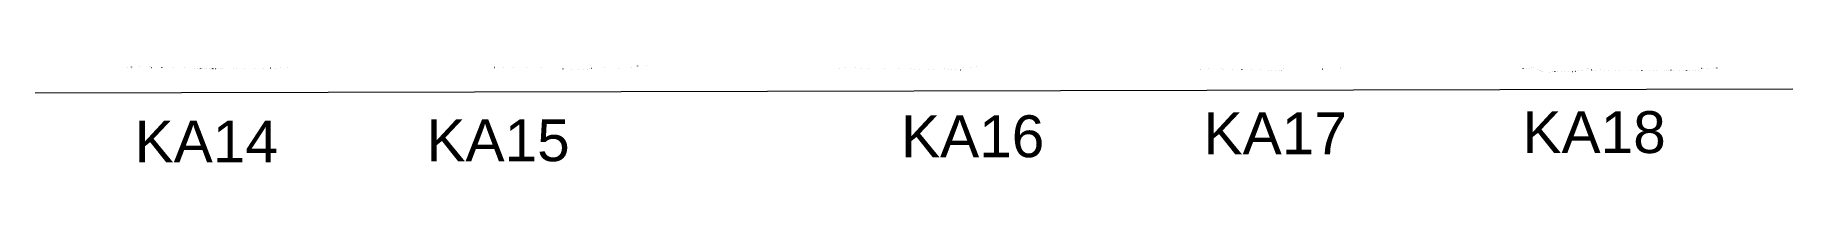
# Model space of a CAD drawing. Header units: millimetres. Extents: x -14733841 to 49759505, y -172413 to 1425285150.
# Drawn here: x -1753619 to 316243, y 40363 to 154589 of the extents above; entities that cross this region are included whole.
import ezdxf

# ---------------------------------------------------------------- set-up
doc = ezdxf.new("R2010")
doc.units = ezdxf.units.MM
doc.header["$PDMODE"] = 35
doc.header["$PDSIZE"] = 20
doc.layers.get('0').update_dxf_attribs({"lineweight": 0})
doc.styles.get("Standard").update_dxf_attribs({"font": 'arial.ttf'})

msp = doc.modelspace()

# ---------------------------------------------------------------- texts
at = {"color": 7, "lineweight": 0}
for s, p in [('KA14', (-1636492, 40363)), ('KA15', (-1292889, 41760)), ('KA16 ', (-734002, 46502)), ('KA17', (-377708, 49911)), ('KA18', (-2170, 51387))]:
    msp.add_text(s, height=49394.5, dxfattribs=at).set_placement(p)

# ---------------------------------------------------------------- linework, layer by layer
at = {"color": 32, "lineweight": 0, "true_color": 0xcd6928}
msp.add_line((-1753619, 122465), (316243, 127108), dxfattribs=at)
at = {"lineweight": 0}
for p in [(-1644410, 152895), (-1640033, 152925), (-1639613, 151705), (-1630426, 153015), (-1619531, 153034), (-1617329, 153074), (-1616395, 152414), (-1604389, 152544), (-1590604, 152444), (-1578230, 152054), (-1565517, 151584), (-1562360, 151344), (-1559046, 150974), (-1556713, 150874), (-1554284, 150783), (-1551516, 150713), (-1548768, 150653), (-1547394, 150543), (-1545423, 150783), (-1544753, 150963), (-1544170, 151173), (-1543197, 151253), (-1541064, 151023), (-1540481, 150943), (-1535419, 150923), (-1533018, 151033), (-1519761, 151223), (-1516555, 151313), (-1507459, 151503), (-1495233, 151623), (-1484605, 151622), (-1476273, 151692), (-1470251, 151722), (-1464765, 151822), (-1456201, 151982), (-1212886, 152467), (-1202505, 152457), (-1190049, 152007), (-1175141, 152078), (-1157112, 151958), (-1132028, 150808), (-1122177, 150538), (-1114193, 150548), (-1107470, 150488), (-1103276, 150228), (-1101167, 150758), (-1098288, 151618), (-1082853, 151878), (-1066784, 151118), (-1051205, 152639), (-1044404, 154139), (-1034050, 154569), (-806391, 150791), (-799915, 152041), (-787972, 151872), (-780818, 150942), (-771754, 151332), (-753122, 151223), (-736690, 151123), (-722649, 150884), (-718502, 150504), (-712631, 150414), (-701969, 150384), (-695743, 150475), (-682274, 150865), (-678294, 150235), (-674166, 149485), (-669670, 149586), (-664115, 149746), (-662526, 150276), (-660553, 152446), (-652413, 152306), (-645209, 153526), (-381670, 150317), (-381588, 150167), (-372451, 150847), (-356351, 150938), (-354707, 149738), (-343104, 149628), (-332774, 149789), (-332570, 149759), (-321007, 150349), (-310627, 149990), (-300901, 149320), (-297691, 149100), (-292676, 148980), (-288493, 148670), (-286000, 148940), (-285856, 149180), (-283033, 151241), (-237433, 150262), (-216358, 151073), (-216048, 152573)]:
    msp.add_point(p, dxfattribs=at)
at = {"color": 32, "lineweight": 0, "true_color": 0xcd6928}
for p in [(-1203, 150972), (3013, 151102), (6297, 151482), (9013, 152672), (10286, 152832), (15535, 149742), (18359, 149212), (19544, 148702), (20402, 148172), (20912, 147162), (30180, 146882), (33701, 147302), (35956, 147432), (38965, 147202), (44262, 147262), (47676, 147412), (51634, 147672), (56977, 147792), (59678, 147932), (60300, 148142), (60506, 148192), (63377, 148652), (67909, 149202), (68657, 148762), (74080, 151652), (75564, 151672), (79335, 149722), (80781, 149382), (84229, 149382), (89414, 149462), (94444, 148692), (99105, 148692), (107906, 148672), (112234, 148702), (124514, 148792), (133564, 148732), (138454, 148602), (146876, 148722), (151631, 148682), (155416, 148772), (164714, 149152), (167382, 149272), (169699, 148972), (172749, 149092), (175458, 149112), (182865, 149052), (190843, 149022), (194407, 149102), (199517, 149102), (201760, 149282), (205601, 149122), (208858, 151462), (209323, 151312), (211154, 151392), (215491, 151422), (222434, 151692), (225712, 151882), (225991, 151702), (226743, 151772)]:
    msp.add_point(p, dxfattribs=at)

msp.set_redraw_order([(e.dxf.handle, doc.entitydb.next_handle()) for e in msp.query("TEXT MTEXT ATTDEF DIMENSION ARC_DIMENSION")])  # texts and dimensions are drawn at this point

doc.saveas('drawing.dxf')
